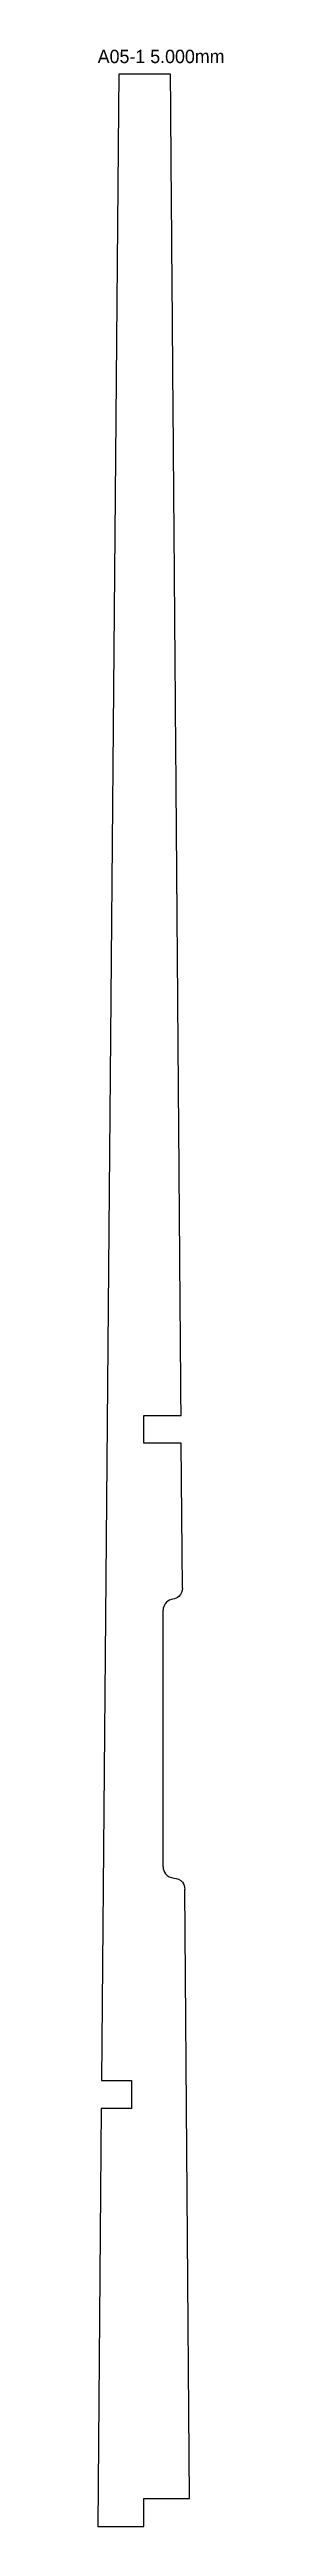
# Model space of a CAD drawing. Header units: millimetres. Extents: x 0 to 1220, y 0 to 2440.
# Drawn here: x 265.3 to 287.9, y 10 to 454.4 of the extents above; entities that cross this region are included whole.
import ezdxf

# ---------------------------------------------------------------- set-up
doc = ezdxf.new("R2010")
doc.units = ezdxf.units.MM
doc.layers.add('CUT', color=1, linetype='Continuous')
doc.layers.add('LABELS_NONCUT', color=3, linetype='Continuous')

msp = doc.modelspace()

# ---------------------------------------------------------------- texts
at = {"layer": 'LABELS_NONCUT'}
msp.add_text('A05-1 5.000mm', height=2.4, dxfattribs=at).set_placement((265.26, 452))

# ---------------------------------------------------------------- linework, layer by layer
at = {"layer": 'CUT'}
for p, q in [((269.05, 450, 0), (268.98, 443.72, 0)), ((278.36, 450, 0), (269.05, 450, 0)), ((278.41, 443.94, 0), (278.36, 450, 0)), ((268.98, 443.72, 0), (265.94, 90, 0)), ((273.54, 204.35, 0), (273.54, 209.35, 0)), ((273.54, 209.35, 0), (280.27, 209.35, 0)), ((280.31, 204.35, 0), (273.54, 204.35, 0)), ((280.51, 178.37, 0), (280.31, 204.35, 0)), ((277.03, 128.35, 0), (277.03, 174.39, 0)), ((281.8, 15, 0), (280.94, 124.37, 0)), ((265.94, 90, 0), (271.33, 90, 0)), ((271.33, 90, 0), (271.33, 85, 0)), ((265.9, 85, 0), (265.26, 10, 0)), ((271.33, 85, 0), (265.9, 85, 0)), ((273.54, 10, 0), (273.54, 15, 0)), ((273.54, 15, 0), (281.8, 15, 0)), ((265.26, 10, 0), (273.54, 10, 0))]:
    msp.add_line(p, q, dxfattribs=at)
for points, knots in [([(280.27, 209.35, 0), (280.24, 212.79, 0), (280.19, 219.56, 0), (280.11, 229.34, 0), (280.04, 238.75, 0), (279.98, 246.28, 0), (279.93, 252.13, 0), (279.9, 256.42, 0), (279.87, 260.61, 0), (279.84, 264.04, 0), (279.82, 266.22, 0), (279.82, 267.22, 0), (279.81, 267.64, 0), (279.81, 267.97, 0), (279.81, 268.39, 0), (279.8, 269.08, 0), (279.79, 270.08, 0), (279.78, 271.66, 0), (279.77, 273.64, 0), (279.75, 275.99, 0), (279.72, 279.12, 0), (279.69, 282.98, 0), (279.66, 287.57, 0), (279.63, 291.34, 0), (279.6, 294.33, 0), (279.59, 296.56, 0), (279.57, 298.4, 0), (279.56, 299.87, 0), (279.55, 300.97, 0), (279.54, 301.88, 0), (279.54, 302.52, 0), (279.54, 302.84, 0), (279.53, 302.99, 0), (279.53, 303.09, 0), (279.53, 303.3, 0), (279.53, 303.6, 0), (279.53, 304.14, 0), (279.52, 304.81, 0), (279.51, 305.62, 0), (279.51, 306.7, 0), (279.49, 308.04, 0), (279.48, 310.2, 0), (279.46, 312.89, 0), (279.43, 316.12, 0), (279.41, 319.36, 0), (279.38, 322.59, 0), (279.36, 325.82, 0), (279.33, 328.52, 0), (279.32, 330.67, 0), (279.3, 332.29, 0), (279.29, 333.9, 0), (279.28, 335.25, 0), (279.27, 336.33, 0), (279.27, 337.14, 0), (279.26, 337.94, 0), (279.25, 338.62, 0), (279.25, 339.16, 0), (279.25, 339.56, 0), (279.24, 339.9, 0), (279.24, 340.13, 0), (279.24, 340.25, 0), (279.24, 340.29, 0), (279.24, 340.36, 0), (279.24, 340.53, 0), (279.24, 340.75, 0), (279.24, 341.12, 0), (279.23, 341.58, 0), (279.23, 342.13, 0), (279.22, 342.87, 0), (279.21, 343.79, 0), (279.2, 345.26, 0), (279.19, 347.1, 0), (279.17, 349.31, 0), (279.15, 351.52, 0), (279.13, 354.47, 0), (279.1, 358.17, 0), (279.07, 362.61, 0), (279.03, 367.06, 0), (278.96, 375.98, 0), (278.85, 389.41, 0), (278.71, 407.46, 0), (278.56, 425.62, 0), (278.46, 437.82, 0), (278.41, 443.94, 0)], [0, 0, 0, 0, 0.0625, 0.125, 0.1875, 0.25, 0.28125, 0.3125, 0.34375, 0.375, 0.390625, 0.394531, 0.398438, 0.400391, 0.402344, 0.40625, 0.414062, 0.421875, 0.4375, 0.453125, 0.46875, 0.5, 0.53125, 0.5625, 0.578125, 0.59375, 0.609375, 0.617188, 0.625, 0.632812, 0.636719, 0.638672, 0.639648, 0.640137, 0.640625, 0.642578, 0.644531, 0.648438, 0.652344, 0.65625, 0.664062, 0.671875, 0.6875, 0.703125, 0.71875, 0.734375, 0.75, 0.765625, 0.773438, 0.78125, 0.789062, 0.796875, 0.800781, 0.804688, 0.808594, 0.8125, 0.814453, 0.816406, 0.818359, 0.819336, 0.819824, 0.819946, 0.820068, 0.820312, 0.820801, 0.821289, 0.822266, 0.823242, 0.824219, 0.826172, 0.828125, 0.832031, 0.835938, 0.839844, 0.84375, 0.851562, 0.859375, 0.867188, 0.875, 0.90625, 0.9375, 0.96875, 1, 1, 1, 1]), ([(280.51, 178.37, 0), (280.52, 177.82, 0), (280.28, 177.27, 0), (279.88, 176.89, 0), (279.58, 176.61, 0), (279.18, 176.42, 0), (278.77, 176.37, 0)], [0, 0, 0, 0, 0.1660863, 0.1660863, 0.1660863, 0.2906511, 0.2906511, 0.2906511, 0.2906511]), ([(278.77, 176.37, 0), (278.36, 176.32, 0), (277.97, 176.13, 0), (277.67, 175.85, 0), (277.27, 175.48, 0), (277.03, 174.94, 0), (277.03, 174.39, 0)], [0, 0, 0, 0, 0.123897, 0.123897, 0.123897, 0.2890929, 0.2890929, 0.2890929, 0.2890929]), ([(277.03, 128.35, 0), (277.03, 127.91, 0), (277.18, 127.47, 0), (277.45, 127.12, 0), (277.82, 126.66, 0), (278.39, 126.37, 0), (278.98, 126.35, 0)], [0, 0, 0, 0, 0.1330742, 0.1330742, 0.1330742, 0.3105065, 0.3105065, 0.3105065, 0.3105065]), ([(278.98, 126.35, 0), (279.57, 126.34, 0), (280.14, 126.05, 0), (280.51, 125.59, 0), (280.78, 125.25, 0), (280.93, 124.81, 0), (280.94, 124.37, 0)], [0, 0, 0, 0, 0.571429, 0.571429, 0.571429, 1, 1, 1, 1])]:
    msp.add_open_spline(points, degree=3, knots=knots, dxfattribs=at)

msp.set_redraw_order([(e.dxf.handle, doc.entitydb.next_handle()) for e in msp.query("TEXT MTEXT ATTDEF DIMENSION ARC_DIMENSION")])  # texts and dimensions are drawn at this point

doc.saveas('drawing.dxf')
